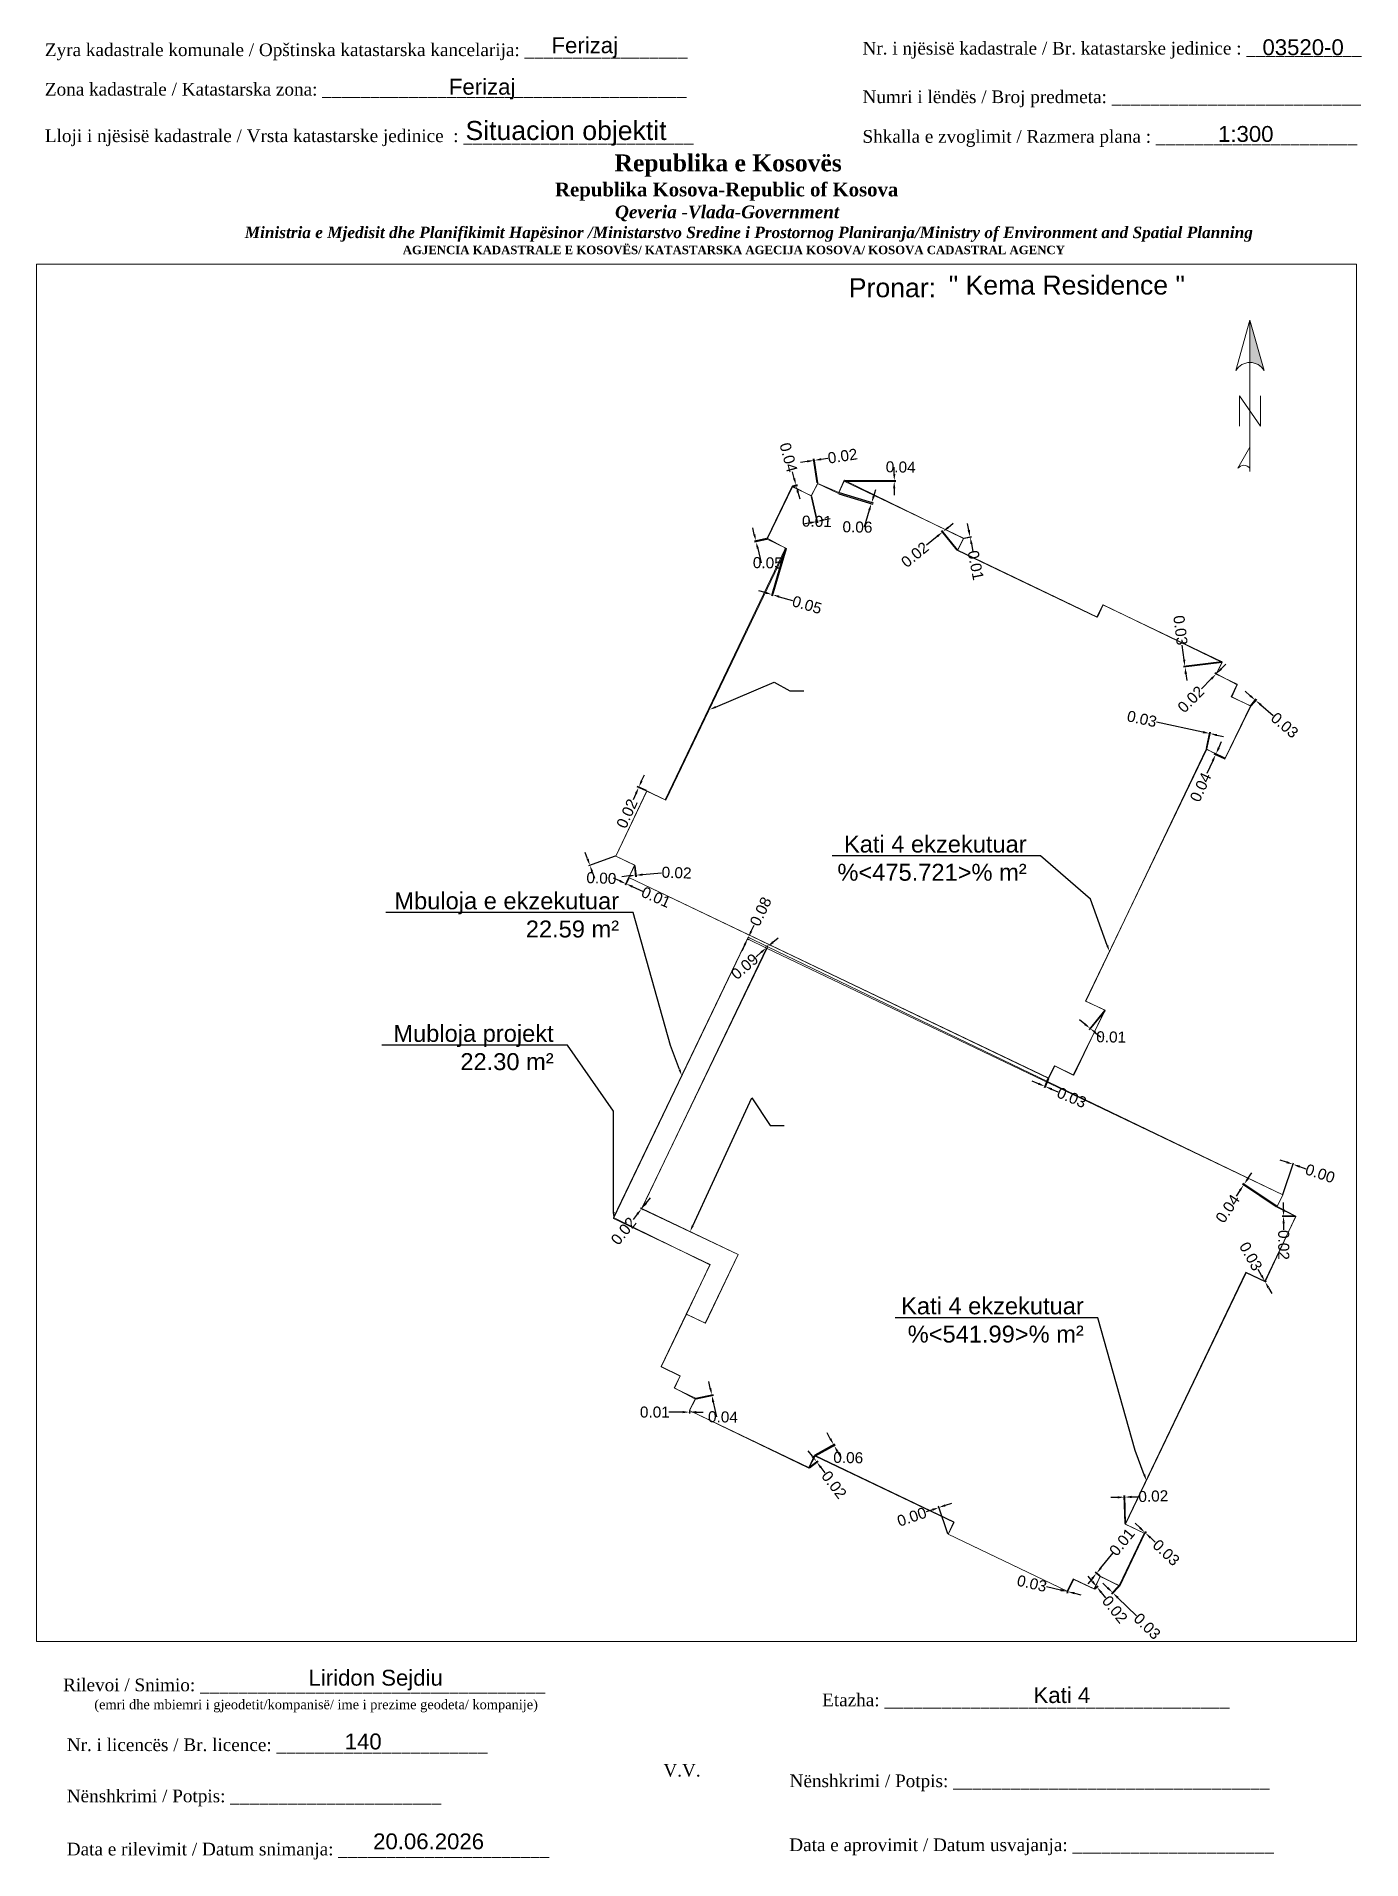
# Paper-space layout 'Layout1' of a CAD drawing. Header units: metres, sheet in millimetres. Extents: x 0 to 209, y 3 to 291.
# The model-space entities are those that its viewports show. They can reach past a viewport. Long polylines and large blocks are cut down to what shows.
import ezdxf
from ezdxf import colors
from ezdxf.entities.mleader import LeaderData, LeaderLine
from ezdxf.math import Vec2, Vec3

# ---------------------------------------------------------------- set-up
doc = ezdxf.new("R2010")
doc.units = ezdxf.units.M
doc.layers.get('0').update_dxf_attribs({"lineweight": 0})
for name, color, linetype, lineweight in [('dim', 7, 'Continuous', 0), ('kati 4 ekzekutim', 1, 'Continuous', 0), ('kati 4 ekzekutim pikat', 1, 'Continuous', 0), ('kati 4 projekt', 250, 'Continuous', 0), ('Korniza e jashtme', 7, 'Continuous', 0), ('korniza txt', 7, 'Continuous', 0)]:
    doc.layers.add(name, color=color, linetype=linetype, lineweight=lineweight)
doc.styles.get("Standard").update_dxf_attribs({"font": 'arial.ttf'})
doc.dimstyles.get("Standard").update_dxf_attribs({"dimtxt": 0.18, "dimasz": 0.18, "dimexe": 0.18, "dimexo": 0.0625, "dimgap": 0.09, "dimtad": 0, "dimtih": 1, "dimtoh": 1, "dimdec": 4, "dimzin": 0, "dimdsep": 46, "dimtxsty": 'Standard', "dimcen": 0.09, "dimadec": 0, "dimazin": 0, "dimtfac": 1, "dimtdec": 4, "dimtofl": 0, "dimtmove": 0, "dimatfit": 3, "dimfxl": 1, "dimtolj": 1, "dimtzin": 0, "dimarcsym": 0})

psp = doc.layouts.get("Layout1")

# ---------------------------------------------------------------- texts
for s, insert, char_height, width, attachment_point in [('Ferizaj', (86.39174761792978, 288.8354735870184), 2.5, 9.973472348059943, 5), ('03520-0', (193.1740408653868, 290.1487421128255), 2.5, 12.81718963165076, 1), ('{\\fTimes New Roman|b0|i0|c0|p18;Zyra kadastrale komunale / Opštinska katastarska kancelarija: _________________}', (1.329967921648631, 289.5028179850435), 2, 100.6873395261896, 1), ('{\\fTimes New Roman|b0|i0|c0|p18;Nr. i njësisë kadastrale / Br. katastarske jedinice : ____________}', (130.1573260375442, 289.7466491221834), 2, 79.94836673526106, 1), ('{\\fTimes New Roman|b0|i0|c0|p18;Zona kadastrale / Katastarska zona: ______________________________________}', (1.329967921648631, 283.2777574743742), 2, 100.6873395261896, 1), ('Ferizaj', (64.9841860740385, 283.9211616427751), 2.5, 10.47919508867668, 1), ('{\\fTimes New Roman|b0|i0|c0|p18;Numri i lëndës / Broj predmeta: __________________________}', (130.1573260375442, 282.0911488100967), 2, 79.94836673526106, 1), ('{\\fTimes New Roman|b0|i0|c0|p18;Lloji i njësisë kadastrale / Vrsta katastarske jedinice  : ________________________}', (1.329967921648631, 275.9513750275999), 2, 100.6873395261896, 1), ('Situacion objektit', (83.43925144176364, 275.323907237528), 3, 39.10590705560109, 5), ('{\\fTimes New Roman|b0|i0|c0|p18;Shkalla e zvoglimit / Razmera plana : _____________________}', (130.1573260375442, 275.8443402240098), 2, 79.94836673526106, 1), ('1:300', (186.1781610024692, 276.4828637617464), 2.5, 8.739768076398349, 1), ('\\pi77.297;{\\fBook Antiqua|b1|i0|c0|p18;\\H1.333x;Republika e Kosovës\\fTimes New Roman|b1|i0|c0|p18;\\P\\pi67.927;\\fBook Antiqua|b1|i0|c0|p18;\\H0.8125x;Republika Kosova-Republic of Kosova\\fTimes New Roman|b1|i0|c0|p18;\\P\\pi77.378;\\fBook Antiqua|b1|i1|c0|p18;\\H0.9233x;Qeveria -Vlada-Government \\P\\pi13.032,l6,t23.033;\\fTimes New Roman|b1|i1|c0|p18;\\H0.9x;Ministria e Mjedisit dhe Planifikimit Hapësinor /Ministarstvo Sredine i Prostornog Planiranja/Ministry of Environment and Spatial Planning\\P\\pi43.931,l0,tz;\\fBook Antiqua|b1|i0|c0|p18;\\H0.7406x;AGJENCIA KADASTRALE E KOSOVËS/ KATASTARSKA AGECIJA KOSOVA/ KOSOVA CADASTRAL AGENCY}', (13.78424977396799, 272.0079040443859), 2, 191.82371987901, 1), ('Pronar:  ', (128, 252.5), 3, 16.07230559345156, 1)]:
    psp.add_mtext(s, dxfattribs=dict(insert=insert, char_height=char_height, width=width, attachment_point=attachment_point))
at = {"color": 1, "insert": (143.7438411209962, 252.9230672172032), "char_height": 3, "width": 97.92769440654844, "attachment_point": 1}
psp.add_mtext('" Kema Residence "', dxfattribs=at)
at = {"layer": 'korniza txt'}
for s, p in [('Liridon Sejdiu', (42.86469249356051, 30.70390057282651)), ('Kati 4', (157.0969235058151, 27.96328396813038))]:
    psp.add_text(s, height=2.5, dxfattribs=at).set_placement(p)
for s, insert, char_height, width, attachment_point in [('{\\fTimes New Roman|b0|i0|c0|p18;Rilevoi / Snimio: ____________________________________\\P     \\H0.75x;(emri dhe mbiemri i gjeodetit/kompanisë/ ime i prezime geodeta/ kompanije)}', (42.17377507135325, 29.15860626736797), 2, 74.7958215483859, 5), ('{\\fTimes New Roman|b0|i0|c0|p18;Etazha: ____________________________________\\P     }', (155.8898361273833, 26.59219252672521), 2, 74.7958215483859, 5), ('140', (48.5652213178815, 23.15408723169902), 2.5, 5.827080491132335, 1), ('{\\fTimes New Roman|b0|i0|c0|p18;Nr. i licencës / Br. licence: ______________________\\P                                }', (4.775864297160297, 22.39397441271581), 2, 83.34402442406417, 1), ('{\\fTimes New Roman|b0|i0|c0|p18;V.V.                                 }', (101.7135340662081, 17.34989726081042), 2, 5.70755248322007, 5), ('{\\fTimes New Roman|b0|i0|c0|p18;Nënshkrimi / Potpis: ______________________\\P                                 }', (4.775864297160297, 14.32299382462634), 2, 83.34402442406417, 1), ('{\\fTimes New Roman|b0|i0|c0|p18; Nënshkrimi / Potpis: _________________________________}', (117.9123355070715, 16.70639867596731), 2, 83.34402442406417, 1), ('{\\fTimes New Roman|b0|i0|c0|p18;Data e rilevimit / Datum snimanja: ______________________\\P                                 }', (4.775864297160297, 5.951444335737278), 2, 83.34402442406417, 1), ('20.06.2026', (53.04654374571487, 7.417871793002554), 2.5, 17.47953615279672, 1), ('{\\fTimes New Roman|b0|i0|c0|p18; Data e aprovimit / Datum usvajanja: _____________________}', (117.8622164535068, 6.626660492972078), 2, 83.34402442406417, 1)]:
    psp.add_mtext(s, dxfattribs=dict(at, insert=insert, char_height=char_height, width=width, attachment_point=attachment_point))

msp = doc.modelspace()

# ---------------------------------------------------------------- blocks, each defined once
blk = doc.blocks.new('*U34')
at = {"linetype": 'ByBlock', "lineweight": -2}
blk.add_hatch(color=0, dxfattribs=at).paths.add_polyline_path([(6.371596984390197e-13, 562.3726246389265), (3.406860799950416e-13, 300.7101121033027, -0.2691426359079254), (87.48018605494724, 249.9433887284017)])
at = {"color": 0, "linetype": 'ByBlock', "lineweight": -2}
for points in [[(87.48018605494718, 249.9433887284018, 0.580322535471221), (-87.48018605494667, 249.9433887284019), (6.371738216106301e-13, 562.3726246389267), (87.48018605494724, 249.9433887284017), (6.371738216106301e-13, 562.3726246389267), (3.398104433552013e-13, 299.9320664740858)], [(-3.932245327355855e-13, -356.1693289380162, 0.4999999999999977), (-74.98301661852638, -356.1693289380161), (-2.549374979130716e-13, -224.9490498555958)]]:
    blk.add_lwpolyline(points, format="xyb", dxfattribs=at)
for points in [[(-4.248604371427173e-13, -374.9150830926477), (6.371738216106301e-13, 562.3726246389267)], [(-65.61013954120824, -93.72877077315437), (-65.61013954120803, 93.72877077315451), (65.61013954120799, -93.72877077315451), (65.6101395412082, 93.72877077315437)]]:
    blk.add_lwpolyline(points, dxfattribs=at)
blk = doc.blocks.new('*D36')
at = {"layer": 'Defpoints', "color": 0, "transparency": 16777216}
for p in [(7511858.878877234, 4693297.233296662), (7511858.648187622, 4693296.963661868), (7511858.67, 4693296.945, 643.92)]:
    blk.add_point(p, dxfattribs=at)
at = {"layer": 'dim', "color": 0, "lineweight": -2, "transparency": 16777216}
for p, q in [((7511858.635725435, 4693297.441328396), (7511858.392573636, 4693297.649360131)), ((7511858.664440102, 4693296.982658102), (7511858.925684375, 4693297.288005817)), ((7511858.686252479, 4693296.963996234), (7511858.947496752, 4693297.269343949)), ((7511859.14384141, 4693297.006603058), (7511859.726696616, 4693296.507933585))]:
    blk.add_line(p, q, dxfattribs=at)
at = {"layer": 'dim', "color": 0, "transparency": 16777216}
for points in [[(7511858.670397391, 4693297.481853696), (7511858.601053479, 4693297.400803097), (7511858.878877234, 4693297.233296662)], [(7511859.178513365, 4693297.047128359), (7511859.109169453, 4693296.96607776), (7511858.900689611, 4693297.214634794)]]:
    blk.add_solid(points, dxfattribs=at)
at = {"layer": 'dim', "color": 0, "transparency": 16777216, "insert": (7511860.267224226, 4693296.045478044), "char_height": 0.52, "attachment_point": 5, "rotation": 319.4509206074109}
blk.add_mtext('\\A1;0.03', dxfattribs=at)
blk = doc.blocks.new('*D37')
at = {"layer": 'Defpoints', "color": 0, "transparency": 16777216}
for p in [(7511857.018143822, 4693294.686958008), (7511857.444, 4693294.444, 643.923), (7511857.461825814, 4693294.482725421)]:
    blk.add_point(p, dxfattribs=at)
at = {"layer": 'dim', "color": 0, "lineweight": -2, "transparency": 16777216}
for p, q in [((7511857.421290438, 4693294.454453507), (7511856.934914468, 4693294.678338685)), ((7511857.439116253, 4693294.493178927), (7511856.952740282, 4693294.717064106)), ((7511857.151948703, 4693294.977640401), (7511857.285753585, 4693295.268322793)), ((7511856.866513124, 4693294.357550194), (7511856.591554815, 4693293.760221174))]:
    blk.add_line(p, q, dxfattribs=at)
at = {"layer": 'dim', "color": 0, "transparency": 16777216}
for points in [[(7511856.818066059, 4693294.379851008), (7511856.914960189, 4693294.335249379), (7511857.000318007, 4693294.648232587)], [(7511857.103501638, 4693294.999941215), (7511857.200395769, 4693294.955339586), (7511857.018143822, 4693294.686958008)]]:
    blk.add_solid(points, dxfattribs=at)
at = {"layer": 'dim', "color": 0, "transparency": 16777216, "insert": (7511856.294550873, 4693293.114999456), "char_height": 0.52, "attachment_point": 5, "rotation": 65.28277026552773}
blk.add_mtext('\\A1;0.04', dxfattribs=at)
blk = doc.blocks.new('*D38')
at = {"layer": 'Defpoints', "color": 0, "transparency": 16777216}
for p in [(7511856.747844681, 4693295.646835453), (7511856.559667039, 4693294.914129745), (7511856.588, 4693294.908, 643.913)]:
    blk.add_point(p, dxfattribs=at)
at = {"layer": 'dim', "color": 0, "lineweight": -2, "transparency": 16777216}
for p, q in [((7511856.406747624, 4693295.720630707), (7511854.21576423, 4693296.194642937)), ((7511856.564953406, 4693294.93856444), (7511856.734736458, 4693295.723337118)), ((7511856.593286368, 4693294.932434695), (7511856.76306942, 4693295.717207373)), ((7511857.060608774, 4693295.579169944), (7511857.37337287, 4693295.511504435))]:
    blk.add_line(p, q, dxfattribs=at)
at = {"layer": 'dim', "color": 0, "transparency": 16777216}
for points in [[(7511856.418025209, 4693295.772758055), (7511856.395470039, 4693295.668503357), (7511856.719511719, 4693295.652965197)], [(7511857.07188636, 4693295.631297293), (7511857.04933119, 4693295.527042594), (7511856.747844681, 4693295.646835453)]]:
    blk.add_solid(points, dxfattribs=at)
at = {"layer": 'dim', "color": 0, "transparency": 16777216, "insert": (7511853.520488154, 4693296.345063685), "char_height": 0.52, "attachment_point": 5, "rotation": 347.79238412341584}
blk.add_mtext('\\A1;0.03', dxfattribs=at)
blk = doc.blocks.new('*D39')
at = {"layer": 'Defpoints', "color": 0, "transparency": 16777216}
for p in [(7511857.314479899, 4693299.04241717), (7511857.318, 4693299.014000001, 643.912), (7511855.553445234, 4693298.824273673)]:
    blk.add_point(p, dxfattribs=at)
at = {"layer": 'dim', "color": 0, "lineweight": -2, "transparency": 16777216}
for p, q in [((7511855.514106747, 4693299.141846472), (7511855.42894057, 4693299.829378268)), ((7511857.289669524, 4693299.03934385), (7511855.481991354, 4693298.815422513)), ((7511857.293189625, 4693299.010926682), (7511855.485511456, 4693298.787005344)), ((7511855.596303823, 4693298.478283705), (7511855.635642312, 4693298.160710905))]:
    blk.add_line(p, q, dxfattribs=at)
at = {"layer": 'dim', "color": 0, "transparency": 16777216}
for points in [[(7511855.567035547, 4693299.148402887), (7511855.461177946, 4693299.135290058), (7511855.553445234, 4693298.824273673)], [(7511855.649232624, 4693298.484840119), (7511855.543375023, 4693298.47172729), (7511855.556965335, 4693298.795856505)]]:
    blk.add_solid(points, dxfattribs=at)
at = {"layer": 'dim', "color": 0, "transparency": 16777216, "insert": (7511855.341490923, 4693300.535344118), "char_height": 0.52, "attachment_point": 5, "rotation": 277.06139176474727}
blk.add_mtext('\\A1;0.03', dxfattribs=at)
blk = doc.blocks.new('*D40')
at = {"layer": 'Defpoints', "color": 0, "transparency": 16777216}
for p in [(7511857.034067083, 4693298.456013961), (7511857.04213709, 4693298.479836779), (7511857.049999999, 4693298.471999999, 643.927)]:
    blk.add_point(p, dxfattribs=at)
at = {"layer": 'dim', "color": 0, "lineweight": -2, "transparency": 16777216}
for p, q in [((7511857.268034354, 4693298.706487229), (7511857.493931617, 4693298.933137681)), ((7511856.800306912, 4693298.23720029), (7511856.33638784, 4693297.771734418)), ((7511857.016360017, 4693298.473662184), (7511856.975207823, 4693298.514677624)), ((7511857.032292933, 4693298.489648223), (7511856.991140739, 4693298.530663664))]:
    blk.add_line(p, q, dxfattribs=at)
at = {"layer": 'dim', "color": 0, "transparency": 16777216}
for points in [[(7511856.762531837, 4693298.274849833), (7511856.838081987, 4693298.199550746), (7511857.026204174, 4693298.46385074)], [(7511857.230259279, 4693298.744136773), (7511857.305809429, 4693298.668837686), (7511857.04213709, 4693298.479836779)]]:
    blk.add_solid(points, dxfattribs=at)
at = {"layer": 'dim', "color": 0, "transparency": 16777216, "insert": (7511855.836095128, 4693297.269773629), "char_height": 0.52, "attachment_point": 5, "rotation": 45.09535881652744}
blk.add_mtext('\\A1;0.02', dxfattribs=at)
blk = doc.blocks.new('*D44')
at = {"layer": 'Defpoints', "color": 0, "transparency": 16777216}
for p in [(7511844.106470695, 4693305.18958081), (7511844.809818096, 4693304.301541248), (7511844.825000001, 4693304.314000001, 643.998)]:
    blk.add_point(p, dxfattribs=at)
at = {"layer": 'dim', "color": 0, "lineweight": -2, "transparency": 16777216}
for p, q in [((7511843.843919723, 4693304.974123179), (7511843.335904593, 4693304.557229895)), ((7511844.793958808, 4693304.320866956), (7511844.045614041, 4693305.232780098)), ((7511844.809140713, 4693304.333325709), (7511844.060795947, 4693305.24523885)), ((7511844.353839762, 4693305.392579691), (7511844.601208827, 4693305.59557857))]:
    blk.add_line(p, q, dxfattribs=at)
at = {"layer": 'dim', "color": 0, "transparency": 16777216}
for points in [[(7511843.810086577, 4693305.015351357), (7511843.87775287, 4693304.932895001), (7511844.091288789, 4693305.177122058)], [(7511844.320006615, 4693305.433807869), (7511844.387672909, 4693305.351351513), (7511844.106470695, 4693305.18958081)]]:
    blk.add_solid(points, dxfattribs=at)
at = {"layer": 'dim', "color": 0, "transparency": 16777216, "insert": (7511842.788058464, 4693304.107650033), "char_height": 0.52, "attachment_point": 5, "rotation": 39.37338527781216}
blk.add_mtext('\\A1;0.02', dxfattribs=at)
blk = doc.blocks.new('*D45')
at = {"layer": 'Defpoints', "color": 0, "transparency": 16777216}
for p in [(7511845.396400727, 4693304.948497713), (7511845.090231013, 4693304.88794435), (7511845.092000001, 4693304.879000001, 643.997)]:
    blk.add_point(p, dxfattribs=at)
at = {"layer": 'dim', "color": 0, "lineweight": -2, "transparency": 16777216}
for p, q in [((7511845.114755958, 4693304.892794823), (7511845.467032568, 4693304.962467074)), ((7511845.116524946, 4693304.883850474), (7511845.468801555, 4693304.953522725)), ((7511845.334314675, 4693305.262417005), (7511845.272228623, 4693305.576336298)), ((7511845.460255767, 4693304.625634071), (7511845.533688076, 4693304.254345879))]:
    blk.add_line(p, q, dxfattribs=at)
at = {"layer": 'dim', "color": 0, "transparency": 16777216}
for points in [[(7511845.386634558, 4693305.27276468), (7511845.281994793, 4693305.25206933), (7511845.396400727, 4693304.948497713)], [(7511845.51257565, 4693304.635981747), (7511845.407935885, 4693304.615286396), (7511845.398169715, 4693304.939553363)]]:
    blk.add_solid(points, dxfattribs=at)
at = {"layer": 'dim', "color": 0, "transparency": 16777216, "insert": (7511845.661967664, 4693303.605739049), "char_height": 0.52, "attachment_point": 5, "rotation": 281.18741697611694}
blk.add_mtext('\\A1;0.01', dxfattribs=at)
blk = doc.blocks.new('*D46')
at = {"layer": 'Defpoints', "color": 0, "transparency": 16777216}
for p in [(7511839.451737458, 4693307.584222159), (7511839.452, 4693307.625, 643.999), (7511841.811532525, 4693307.56902899)]:
    blk.add_point(p, dxfattribs=at)
at = {"layer": 'dim', "color": 0, "lineweight": -2, "transparency": 16777216}
for p, q in [((7511839.47673694, 4693307.584061204), (7511841.883531033, 4693307.568565439)), ((7511839.476999482, 4693307.624839045), (7511841.883793575, 4693307.60934328)), ((7511841.813855294, 4693307.929800199), (7511841.81591552, 4693308.249793567)), ((7511841.809472298, 4693307.249035623), (7511841.807412071, 4693306.929042256))]:
    blk.add_line(p, q, dxfattribs=at)
at = {"layer": 'dim', "color": 0, "transparency": 16777216}
for points in [[(7511841.75614007, 4693307.249378994), (7511841.862804527, 4693307.248692252), (7511841.811532525, 4693307.56902899)], [(7511841.760523066, 4693307.930143571), (7511841.867187523, 4693307.929456828), (7511841.811795067, 4693307.609806831)]]:
    blk.add_solid(points, dxfattribs=at)
at = {"layer": 'dim', "color": 0, "transparency": 16777216, "insert": (7511842.117431766, 4693308.24979357), "char_height": 0.52, "attachment_point": 5, "rotation": 359}
blk.add_mtext('\\A1;0.04', dxfattribs=at)
blk = doc.blocks.new('*D47')
at = {"layer": 'Defpoints', "color": 0, "transparency": 16777216}
for p in [(7511838.013745711, 4693308.565036932), (7511838.202999999, 4693307.476, 643.927), (7511838.17895014, 4693307.472363831)]:
    blk.add_point(p, dxfattribs=at)
at = {"layer": 'dim', "color": 0, "lineweight": -2, "transparency": 16777216}
for p, q in [((7511837.697341664, 4693308.517198882), (7511837.380937618, 4693308.469360832)), ((7511838.175212792, 4693307.497082897), (7511838.00298215, 4693308.636227842)), ((7511838.199262651, 4693307.500719066), (7511838.027032008, 4693308.63986401)), ((7511838.354199617, 4693308.616511149), (7511838.670603664, 4693308.664349198))]:
    blk.add_line(p, q, dxfattribs=at)
at = {"layer": 'dim', "color": 0, "transparency": 16777216}
for points in [[(7511837.689368656, 4693308.569932889), (7511837.705314672, 4693308.464464874), (7511838.013745711, 4693308.565036932)], [(7511838.346226608, 4693308.669245157), (7511838.362172625, 4693308.563777141), (7511838.03779557, 4693308.568673099)]]:
    blk.add_solid(points, dxfattribs=at)
at = {"layer": 'dim', "color": 0, "transparency": 16777216, "insert": (7511839.371340966, 4693308.770295713), "char_height": 0.52, "attachment_point": 5, "rotation": 8.597598758865075}
blk.add_mtext('\\A1;0.02', dxfattribs=at)
blk = doc.blocks.new('*D48')
at = {"layer": 'Defpoints', "color": 0, "transparency": 16777216}
for p in [(7511836.667999999, 4693304.417999999, 643.977), (7511836.712175516, 4693304.405024175), (7511836.023785182, 4693302.224804341)]:
    blk.add_point(p, dxfattribs=at)
at = {"layer": 'dim', "color": 0, "lineweight": -2, "transparency": 16777216}
for p, q in [((7511836.660954324, 4693304.394013368), (7511836.003493639, 4693302.155722843)), ((7511836.705129841, 4693304.381037543), (7511836.047669157, 4693302.142747018)), ((7511835.716756305, 4693302.314988977), (7511835.409727428, 4693302.405173613)), ((7511836.374989578, 4693302.12164388), (7511837.006632511, 4693301.936109254))]:
    blk.add_line(p, q, dxfattribs=at)
at = {"layer": 'dim', "color": 0, "transparency": 16777216}
for points in [[(7511835.731787077, 4693302.366160457), (7511835.701725531, 4693302.263817497), (7511836.023785182, 4693302.224804341)], [(7511836.39002035, 4693302.17281536), (7511836.359958805, 4693302.0704724), (7511836.0679607, 4693302.211828517)]]:
    blk.add_solid(points, dxfattribs=at)
at = {"layer": 'dim', "color": 0, "transparency": 16777216, "insert": (7511837.691030978, 4693301.735078566), "char_height": 0.52, "attachment_point": 5, "rotation": 343.63072469519085}
blk.add_mtext('\\A1;0.05', dxfattribs=at)
blk = doc.blocks.new('*D49')
at = {"layer": 'Defpoints', "color": 0, "transparency": 16777216}
for p in [(7511835.271973041, 4693304.758483963), (7511835.798000001, 4693304.886000001, 644.013), (7511835.81001681, 4693304.836428469)]:
    blk.add_point(p, dxfattribs=at)
at = {"layer": 'dim', "color": 0, "lineweight": -2, "transparency": 16777216}
for p, q in [((7511835.196584187, 4693305.069476762), (7511835.121195334, 4693305.380469561)), ((7511835.773703689, 4693304.880110247), (7511835.201999661, 4693304.741521471)), ((7511835.785720497, 4693304.830538714), (7511835.214016469, 4693304.691949939)), ((7511835.359378703, 4693304.397919632), (7511835.523293827, 4693303.721739789))]:
    blk.add_line(p, q, dxfattribs=at)
at = {"layer": 'dim', "color": 0, "transparency": 16777216}
for points in [[(7511835.24841632, 4693305.082041571), (7511835.144752054, 4693305.056911953), (7511835.271973041, 4693304.758483963)], [(7511835.411210836, 4693304.410484442), (7511835.30754657, 4693304.385354824), (7511835.28398985, 4693304.708912431)]]:
    blk.add_solid(points, dxfattribs=at)
at = {"layer": 'dim', "color": 0, "transparency": 16777216, "insert": (7511835.834889712, 4693303.72173979), "char_height": 0.52, "attachment_point": 5, "rotation": 359}
blk.add_mtext('\\A1;0.05', dxfattribs=at)
blk = doc.blocks.new('*D50')
at = {"layer": 'Defpoints', "color": 0, "transparency": 16777216}
for p in [(7511836.986999998, 4693307.352, 643.942), (7511836.996378615, 4693307.317364916), (7511837.176577184, 4693307.366159759)]:
    blk.add_point(p, dxfattribs=at)
at = {"layer": 'dim', "color": 0, "lineweight": -2, "transparency": 16777216}
for p, q in [((7511837.083559886, 4693307.709671146), (7511836.999921204, 4693308.018547449)), ((7511837.01113096, 4693307.358534272), (7511837.236695736, 4693307.419613546)), ((7511837.020509577, 4693307.323899187), (7511837.246074353, 4693307.384978462)), ((7511837.260215866, 4693307.057283456), (7511837.343854548, 4693306.748407152))]:
    blk.add_line(p, q, dxfattribs=at)
at = {"layer": 'dim', "color": 0, "transparency": 16777216}
for points in [[(7511837.135039268, 4693307.723610926), (7511837.032080501, 4693307.695731366), (7511837.167198567, 4693307.400794843)], [(7511837.31169525, 4693307.071223235), (7511837.208736483, 4693307.043343674), (7511837.176577184, 4693307.366159759)]]:
    blk.add_solid(points, dxfattribs=at)
at = {"layer": 'dim', "color": 0, "transparency": 16777216, "insert": (7511836.814270144, 4693308.704153817), "char_height": 0.52, "attachment_point": 5, "rotation": 285.1514208896967}
blk.add_mtext('\\A1;0.04', dxfattribs=at)
blk = doc.blocks.new('*D51')
at = {"layer": 'Defpoints', "color": 0, "transparency": 16777216}
for p in [(7511839.171324666, 4693306.997818998), (7511839.188999999, 4693307.054999999, 643.999), (7511840.745645069, 4693306.573822341)]:
    blk.add_point(p, dxfattribs=at)
at = {"layer": 'dim', "color": 0, "lineweight": -2, "transparency": 16777216}
for p, q in [((7511839.19520959, 4693306.990435882), (7511840.796758316, 4693306.495377965)), ((7511839.212884923, 4693307.047616882), (7511840.814433649, 4693306.552558966)), ((7511840.840148958, 4693306.879549368), (7511840.934652848, 4693307.185276394)), ((7511840.633465845, 4693306.210914314), (7511840.38732833, 4693305.414641375))]:
    blk.add_line(p, q, dxfattribs=at)
at = {"layer": 'dim', "color": 0, "transparency": 16777216}
for points in [[(7511840.789194454, 4693306.895300017), (7511840.891103463, 4693306.86379872), (7511840.745645069, 4693306.573822341)], [(7511840.58251134, 4693306.226664962), (7511840.68442035, 4693306.195163665), (7511840.727969735, 4693306.51664134)]]:
    blk.add_solid(points, dxfattribs=at)
at = {"layer": 'dim', "color": 0, "transparency": 16777216, "insert": (7511840.073400589, 4693305.414641376), "char_height": 0.52, "attachment_point": 5, "rotation": 359}
blk.add_mtext('\\A1;0.06', dxfattribs=at)
blk = doc.blocks.new('*D52')
at = {"layer": 'Defpoints', "color": 0, "transparency": 16777216}
for p in [(7511837.885000001, 4693306.883, 643.942), (7511837.898537349, 4693306.885960671), (7511838.161746413, 4693305.682465473)]:
    blk.add_point(p, dxfattribs=at)
at = {"layer": 'dim', "color": 0, "lineweight": -2, "transparency": 16777216}
for p, q in [((7511837.890341347, 4693306.858577265), (7511838.163592145, 4693305.609167324)), ((7511837.903878696, 4693306.861537935), (7511838.177129493, 4693305.612127995)), ((7511838.474357429, 4693305.750834714), (7511838.786968444, 4693305.819203954)), ((7511837.83559805, 4693305.611135562), (7511837.522987034, 4693305.542766321))]:
    blk.add_line(p, q, dxfattribs=at)
at = {"layer": 'dim', "color": 0, "transparency": 16777216}
for points in [[(7511838.462962556, 4693305.802936549), (7511838.485752302, 4693305.698732878), (7511838.161746413, 4693305.682465473)], [(7511837.824203176, 4693305.663237398), (7511837.846992923, 4693305.559033726), (7511838.148209065, 4693305.679504802)]]:
    blk.add_solid(points, dxfattribs=at)
at = {"layer": 'dim', "color": 0, "transparency": 16777216, "insert": (7511838.154977739, 4693305.680985138), "char_height": 0.52, "attachment_point": 5, "rotation": 359}
blk.add_mtext('\\A1;0.01', dxfattribs=at)
blk = doc.blocks.new('*D54')
at = {"layer": 'Defpoints', "color": 0, "transparency": 16777216}
for p in [(7511829.738807071, 4693293.119123584), (7511830.115480156, 4693292.927933563), (7511830.123999998, 4693292.946999999, 643.937)]:
    blk.add_point(p, dxfattribs=at)
at = {"layer": 'dim', "color": 0, "lineweight": -2, "transparency": 16777216}
for p, q in [((7511829.869358074, 4693293.411281822), (7511829.999909077, 4693293.703440059)), ((7511830.092655293, 4693292.938132861), (7511829.664551624, 4693293.129431125)), ((7511830.101175135, 4693292.957199296), (7511829.673071466, 4693293.14849756)), ((7511829.599736225, 4693292.807898911), (7511829.469185222, 4693292.515740676))]:
    blk.add_line(p, q, dxfattribs=at)
at = {"layer": 'dim', "color": 0, "transparency": 16777216}
for points in [[(7511829.551043184, 4693292.829657412), (7511829.648429263, 4693292.78614041), (7511829.730287228, 4693293.100057149)], [(7511829.820665034, 4693293.433040323), (7511829.918051113, 4693293.389523321), (7511829.738807071, 4693293.119123584)]]:
    blk.add_solid(points, dxfattribs=at)
at = {"layer": 'dim', "color": 0, "transparency": 16777216, "insert": (7511829.180055046, 4693291.868700358), "char_height": 0.52, "attachment_point": 5, "rotation": 65.92250468236311}
blk.add_mtext('\\A1;0.02', dxfattribs=at)
blk = doc.blocks.new('*D55')
at = {"layer": 'Defpoints', "color": 0, "transparency": 16777216}
for p in [(7511829.529000001, 4693289.427, 643.937), (7511829.550864575, 4693289.429190307), (7511829.576834393, 4693288.94949672)]:
    blk.add_point(p, dxfattribs=at)
at = {"layer": 'dim', "color": 0, "lineweight": -2, "transparency": 16777216}
for p, q in [((7511829.53149193, 4693289.402124505), (7511829.584011149, 4693288.877855292)), ((7511829.553356504, 4693289.404314811), (7511829.605875723, 4693288.880045598)), ((7511829.258428046, 4693288.91760003), (7511828.9400217, 4693288.88570334)), ((7511829.917105313, 4693288.983583717), (7511830.808094681, 4693289.072839512))]:
    blk.add_line(p, q, dxfattribs=at)
at = {"layer": 'dim', "color": 0, "transparency": 16777216}
for points in [[(7511829.253111931, 4693288.970667754), (7511829.263744161, 4693288.864532306), (7511829.576834393, 4693288.94949672)], [(7511829.911789198, 4693289.036651441), (7511829.922421428, 4693288.930515992), (7511829.598698967, 4693288.951687027)]]:
    blk.add_solid(points, dxfattribs=at)
at = {"layer": 'dim', "color": 0, "transparency": 16777216, "insert": (7511831.523279049, 4693289.072839512), "char_height": 0.52, "attachment_point": 5, "rotation": 358}
blk.add_mtext('\\A1;0.02', dxfattribs=at)
blk = doc.blocks.new('*D56')
at = {"layer": 'Defpoints', "color": 0, "transparency": 16777216}
for p in [(7511829.138760136, 4693288.547384235), (7511829.261, 4693288.847000001, 643.878), (7511829.270451475, 4693288.842786499)]:
    blk.add_point(p, dxfattribs=at)
at = {"layer": 'dim', "color": 0, "lineweight": -2, "transparency": 16777216}
for p, q in [((7511828.837036565, 4693288.681893635), (7511828.544764468, 4693288.812189533)), ((7511829.250820632, 4693288.824166242), (7511829.099992083, 4693288.485836513)), ((7511829.260272108, 4693288.819952742), (7511829.109443559, 4693288.481623014)), ((7511829.431032235, 4693288.417088336), (7511829.949467698, 4693288.185968036))]:
    blk.add_line(p, q, dxfattribs=at)
at = {"layer": 'dim', "color": 0, "transparency": 16777216}
for points in [[(7511828.858752548, 4693288.730605652), (7511828.815320581, 4693288.633181619), (7511829.129308661, 4693288.551597735)], [(7511829.452748218, 4693288.465800353), (7511829.409316251, 4693288.36837632), (7511829.138760136, 4693288.547384235)]]:
    blk.add_solid(points, dxfattribs=at)
at = {"layer": 'dim', "color": 0, "transparency": 16777216, "insert": (7511830.553348005, 4693287.916756133), "char_height": 0.52, "attachment_point": 5, "rotation": 335.97252394301796}
blk.add_mtext('\\A1;0.01', dxfattribs=at)
blk = doc.blocks.new('*D57')
at = {"layer": 'Defpoints', "color": 0, "transparency": 16777216}
for p in [(7511827.42710333, 4693289.41674199), (7511828.648705931, 4693289.860594509), (7511828.649999999, 4693289.857, 643.937)]:
    blk.add_point(p, dxfattribs=at)
at = {"layer": 'dim', "color": 0, "lineweight": -2, "transparency": 16777216}
for p, q in [((7511827.317415718, 4693289.721419279), (7511827.209022173, 4693290.022502056)), ((7511828.625183838, 4693289.852126263), (7511827.358065637, 4693289.395947952)), ((7511828.626477906, 4693289.848531754), (7511827.359359705, 4693289.392353442)), ((7511827.535496875, 4693289.115659212), (7511827.64389042, 4693288.814576433))]:
    blk.add_line(p, q, dxfattribs=at)
at = {"layer": 'dim', "color": 0, "transparency": 16777216}
for points in [[(7511827.367596179, 4693289.739484869), (7511827.267235255, 4693289.703353688), (7511827.425809262, 4693289.4203365)], [(7511827.585677337, 4693289.133724802), (7511827.485316413, 4693289.097593621), (7511827.42710333, 4693289.41674199)]]:
    blk.add_solid(points, dxfattribs=at)
at = {"layer": 'dim', "color": 0, "transparency": 16777216, "insert": (7511827.96860934, 4693288.814576433), "char_height": 0.52, "attachment_point": 5, "rotation": 358}
blk.add_mtext('\\A1;0.00', dxfattribs=at)
blk = doc.blocks.new('*D59')
at = {"layer": 'Defpoints', "color": 0, "transparency": 16777216}
for p in [(7511851.767289163, 4693282.574230514), (7511851.775, 4693282.568, 643.926), (7511851.071117246, 4693281.712653529)]:
    blk.add_point(p, dxfattribs=at)
at = {"layer": 'dim', "color": 0, "lineweight": -2, "transparency": 16777216}
for p, q in [((7511851.751576873, 4693282.554785106), (7511851.025865849, 4693281.65665075)), ((7511851.75928771, 4693282.54855459), (7511851.033576687, 4693281.650420235)), ((7511850.82221601, 4693281.913770844), (7511850.573314773, 4693282.11488816)), ((7511851.327729319, 4693281.505305697), (7511851.576630555, 4693281.304188382))]:
    blk.add_line(p, q, dxfattribs=at)
at = {"layer": 'dim', "color": 0, "transparency": 16777216}
for points in [[(7511850.855735562, 4693281.955254384), (7511850.788696457, 4693281.872287305), (7511851.071117246, 4693281.712653529)], [(7511851.361248871, 4693281.546789237), (7511851.294209766, 4693281.463822158), (7511851.078828083, 4693281.706423013)]]:
    blk.add_solid(points, dxfattribs=at)
at = {"layer": 'dim', "color": 0, "transparency": 16777216, "insert": (7511852.067013763, 4693281.304188383), "char_height": 0.52, "attachment_point": 5, "rotation": 359}
blk.add_mtext('\\A1;0.01', dxfattribs=at)
blk = doc.blocks.new('*D64')
at = {"layer": 'Defpoints', "color": 0, "transparency": 16777216}
for p in [(7511833.183947004, 4693264.393947941), (7511832.409676925, 4693264.230404165), (7511832.417999999, 4693264.190999999, 644.02)]:
    blk.add_point(p, dxfattribs=at)
at = {"layer": 'dim', "color": 0, "lineweight": -2, "transparency": 16777216}
for p, q in [((7511832.434137229, 4693264.235570746), (7511833.254392677, 4693264.408827699)), ((7511833.117814747, 4693264.70703982), (7511833.051682489, 4693265.020131699)), ((7511832.442460302, 4693264.196166581), (7511833.262715749, 4693264.369423533)), ((7511833.258402335, 4693264.041451897), (7511833.406021627, 4693263.342573571))]:
    blk.add_line(p, q, dxfattribs=at)
at = {"layer": 'dim', "color": 0, "transparency": 16777216}
for points in [[(7511833.169996727, 4693264.718061863), (7511833.065632767, 4693264.696017777), (7511833.183947004, 4693264.393947941)], [(7511833.310584315, 4693264.05247394), (7511833.206220355, 4693264.030429854), (7511833.192270077, 4693264.354543775)]]:
    blk.add_solid(points, dxfattribs=at)
at = {"layer": 'dim', "color": 0, "transparency": 16777216, "insert": (7511833.715359335, 4693263.34257357), "char_height": 0.52, "attachment_point": 5, "rotation": 359}
blk.add_mtext('\\A1;0.04', dxfattribs=at)
blk = doc.blocks.new('*D65')
at = {"layer": 'Defpoints', "color": 0, "transparency": 16777216}
for p in [(7511832.12926314, 4693263.644001422), (7511832.138989376, 4693263.571208067), (7511832.139, 4693263.644000001, 644.02)]:
    blk.add_point(p, dxfattribs=at)
at = {"layer": 'dim', "color": 0, "lineweight": -2, "transparency": 16777216}
for p, q in [((7511831.809252519, 4693263.571256195), (7511831.157003176, 4693263.571351398)), ((7511832.129259491, 4693263.619001422), (7511832.129242007, 4693263.49920949)), ((7511832.138996352, 4693263.619000001), (7511832.138978867, 4693263.499208068)), ((7511832.458989372, 4693263.57116136), (7511832.778989369, 4693263.571114652))]:
    blk.add_line(p, q, dxfattribs=at)
at = {"layer": 'dim', "color": 0, "transparency": 16777216}
for points in [[(7511831.809260303, 4693263.624589529), (7511831.809244734, 4693263.517922862), (7511832.129252516, 4693263.571209488)], [(7511832.458997156, 4693263.624494693), (7511832.458981588, 4693263.517828027), (7511832.138989376, 4693263.571208067)]]:
    blk.add_solid(points, dxfattribs=at)
at = {"layer": 'dim', "color": 0, "transparency": 16777216, "insert": (7511830.495832652, 4693263.571447903), "char_height": 0.52, "attachment_point": 5, "rotation": 359.9916370719613}
blk.add_mtext('\\A1;0.01', dxfattribs=at)
blk = doc.blocks.new('*D66')
at = {"layer": 'Defpoints', "color": 0, "transparency": 16777216}
for p in [(7511838.946730184, 4693262.035229556), (7511838.048165895, 4693261.534117299), (7511838.075, 4693261.486, 644.011)]:
    blk.add_point(p, dxfattribs=at)
at = {"layer": 'dim', "color": 0, "lineweight": -2, "transparency": 16777216}
for p, q in [((7511838.070000097, 4693261.546293819), (7511839.009612685, 4693262.070297934)), ((7511838.096834202, 4693261.49817652), (7511839.03644679, 4693262.022180635)), ((7511838.790870728, 4693262.314707337), (7511838.635011272, 4693262.594185118)), ((7511839.129423746, 4693261.707634476), (7511839.290435488, 4693261.418917927))]:
    blk.add_line(p, q, dxfattribs=at)
at = {"layer": 'dim', "color": 0, "transparency": 16777216}
for points in [[(7511838.837450357, 4693262.340683913), (7511838.744291098, 4693262.288730762), (7511838.946730184, 4693262.035229556)], [(7511839.176003375, 4693261.733611052), (7511839.082844116, 4693261.681657901), (7511838.97356429, 4693261.987112257)]]:
    blk.add_solid(points, dxfattribs=at)
at = {"layer": 'dim', "color": 0, "transparency": 16777216, "insert": (7511839.639094987, 4693261.418917929), "char_height": 0.52, "attachment_point": 5, "rotation": 359}
blk.add_mtext('\\A1;0.06', dxfattribs=at)
blk = doc.blocks.new('*D67')
at = {"layer": 'Defpoints', "color": 0, "transparency": 16777216}
for p in [(7511837.767752131, 4693260.947714605), (7511838.136795736, 4693261.228676192), (7511837.782000001, 4693260.929, 644.017)]:
    blk.add_point(p, dxfattribs=at)
at = {"layer": 'dim', "color": 0, "lineweight": -2, "transparency": 16777216}
for p, q in [((7511837.942955551, 4693261.483285664), (7511837.749115366, 4693261.737895134)), ((7511837.787643495, 4693260.962858371), (7511838.194082867, 4693261.272290234)), ((7511837.801891365, 4693260.944143765), (7511838.208330737, 4693261.253575629)), ((7511838.344883791, 4693260.955352116), (7511838.538723976, 4693260.700742645))]:
    blk.add_line(p, q, dxfattribs=at)
at = {"layer": 'dim', "color": 0, "transparency": 16777216}
for points in [[(7511837.985390462, 4693261.515592361), (7511837.900520639, 4693261.450978966), (7511838.136795736, 4693261.228676192)], [(7511838.387318702, 4693260.987658814), (7511838.30244888, 4693260.923045419), (7511838.151043606, 4693261.209961587)]]:
    blk.add_solid(points, dxfattribs=at)
at = {"layer": 'dim', "color": 0, "transparency": 16777216, "insert": (7511838.968020155, 4693260.136861255), "char_height": 0.52, "attachment_point": 5, "rotation": 307.28287230549165}
blk.add_mtext('\\A1;0.02', dxfattribs=at)
blk = doc.blocks.new('*D69')
at = {"layer": 'Defpoints', "color": 0, "transparency": 16777216}
for p in [(7511843.920074656, 4693259.059514962), (7511844.353502219, 4693257.798454109), (7511844.358000001, 4693257.800000001)]:
    blk.add_point(p, dxfattribs=at)
at = {"layer": 'dim', "color": 0, "lineweight": -2, "transparency": 16777216}
for p, q in [((7511844.227196732, 4693259.16507305), (7511844.529821025, 4693259.269085248)), ((7511843.617450362, 4693258.955502765), (7511843.314826068, 4693258.851490568)), ((7511844.345376265, 4693257.822096632), (7511843.896671911, 4693259.127605429)), ((7511844.349874048, 4693257.823642524), (7511843.901169693, 4693259.12915132))]:
    blk.add_line(p, q, dxfattribs=at)
at = {"layer": 'dim', "color": 0, "transparency": 16777216}
for points in [[(7511844.209861365, 4693259.215510433), (7511844.244532097, 4693259.114635669), (7511843.924572438, 4693259.061060853)], [(7511843.600114996, 4693259.005940148), (7511843.634785728, 4693258.905065384), (7511843.920074656, 4693259.059514962)]]:
    blk.add_solid(points, dxfattribs=at)
at = {"layer": 'dim', "color": 0, "transparency": 16777216, "insert": (7511842.642929436, 4693258.620559191), "char_height": 0.52, "attachment_point": 5, "rotation": 18.96788422825062}
blk.add_mtext('\\A1;0.00', dxfattribs=at)
blk = doc.blocks.new('*D70')
at = {"layer": 'Defpoints', "color": 0, "transparency": 16777216}
for p in [(7511849.991991293, 4693255.102166926), (7511850.015907947, 4693255.082458024), (7511850.019, 4693255.096, 644.03)]:
    blk.add_point(p, dxfattribs=at)
at = {"layer": 'dim', "color": 0, "lineweight": -2, "transparency": 16777216}
for p, q in [((7511849.676928235, 4693255.159857618), (7511849.013153093, 4693255.311418094)), ((7511849.986426241, 4693255.077794191), (7511849.972871889, 4693255.018431475)), ((7511850.013434948, 4693255.071627265), (7511849.999880597, 4693255.012264549)), ((7511850.327878951, 4693255.011225358), (7511850.639849954, 4693254.93999269))]:
    blk.add_line(p, q, dxfattribs=at)
at = {"layer": 'dim', "color": 0, "transparency": 16777216}
for points in [[(7511849.688800346, 4693255.211852785), (7511849.665056123, 4693255.10786245), (7511849.988899239, 4693255.08862495)], [(7511850.339751062, 4693255.063220525), (7511850.316006839, 4693254.95923019), (7511850.015907947, 4693255.082458024)]]:
    blk.add_solid(points, dxfattribs=at)
at = {"layer": 'dim', "color": 0, "transparency": 16777216, "insert": (7511848.319640061, 4693255.469768653), "char_height": 0.52, "attachment_point": 5, "rotation": 347.1380879520026}
blk.add_mtext('\\A1;0.03', dxfattribs=at)
blk = doc.blocks.new('*D72')
at = {"layer": 'Defpoints', "color": 0, "transparency": 16777216}
for p in [(7511851.264778797, 4693255.214023142), (7511851.276000001, 4693255.199999999, 643.936), (7511851.385762714, 4693255.310833479)]:
    blk.add_point(p, dxfattribs=at)
at = {"layer": 'dim', "color": 0, "lineweight": -2, "transparency": 16777216}
for p, q in [((7511851.185831081, 4693255.560688121), (7511850.985899448, 4693255.810542763)), ((7511851.284298691, 4693255.229642801), (7511851.441980009, 4693255.355818097)), ((7511851.295519894, 4693255.215619659), (7511851.453201212, 4693255.341794955)), ((7511851.596915551, 4693255.046955694), (7511851.796847183, 4693254.797101052))]:
    blk.add_line(p, q, dxfattribs=at)
at = {"layer": 'dim', "color": 0, "transparency": 16777216}
for points in [[(7511851.227473521, 4693255.59401006), (7511851.144188642, 4693255.527366183), (7511851.385762714, 4693255.310833479)], [(7511851.63855799, 4693255.080277633), (7511851.555273111, 4693255.013633756), (7511851.396983918, 4693255.296810336)]]:
    blk.add_solid(points, dxfattribs=at)
at = {"layer": 'dim', "color": 0, "transparency": 16777216, "insert": (7511852.239634039, 4693254.243750141), "char_height": 0.52, "attachment_point": 5, "rotation": 308.66650802674815}
blk.add_mtext('\\A1;0.02', dxfattribs=at)
blk = doc.blocks.new('*D73')
at = {"layer": 'Defpoints', "color": 0, "transparency": 16777216}
for p in [(7511852.129680065, 4693255.041838683), (7511852.447350577, 4693255.369020091), (7511852.469, 4693255.348000001, 644.03)]:
    blk.add_point(p, dxfattribs=at)
at = {"layer": 'dim', "color": 0, "lineweight": -2, "transparency": 16777216}
for p, q in [((7511851.900093556, 4693255.2647513), (7511851.670507047, 4693255.487663917)), ((7511852.429935529, 4693255.351083645), (7511852.079524726, 4693254.990181719)), ((7511852.451584951, 4693255.330063554), (7511852.101174148, 4693254.969161628)), ((7511852.380915997, 4693254.797905976), (7511853.258884179, 4693253.945459609))]:
    blk.add_line(p, q, dxfattribs=at)
at = {"layer": 'dim', "color": 0, "transparency": 16777216}
for points in [[(7511851.937245659, 4693255.303015718), (7511851.862941453, 4693255.226486883), (7511852.129680065, 4693255.041838683)], [(7511852.418068099, 4693254.836170394), (7511852.343763893, 4693254.759641558), (7511852.151329488, 4693255.020818593)]]:
    blk.add_solid(points, dxfattribs=at)
at = {"layer": 'dim', "color": 0, "transparency": 16777216, "insert": (7511853.769256085, 4693253.449923797), "char_height": 0.52, "attachment_point": 5, "rotation": 315.8449919478145}
blk.add_mtext('\\A1;0.03', dxfattribs=at)
blk = doc.blocks.new('*D74')
at = {"layer": 'Defpoints', "color": 0, "transparency": 16777216}
for p in [(7511851.36798851, 4693255.944930345), (7511851.54519256, 4693255.800425835), (7511851.552999998, 4693255.809999999)]:
    blk.add_point(p, dxfattribs=at)
at = {"layer": 'dim', "color": 0, "lineweight": -2, "transparency": 16777216}
for p, q in [((7511851.578028865, 4693256.20250017), (7511852.160635572, 4693256.916943388)), ((7511851.525817899, 4693255.816225281), (7511851.312189486, 4693255.990432751)), ((7511851.533625338, 4693255.825799445), (7511851.319996925, 4693256.000006915)), ((7511851.165755594, 4693255.696934685), (7511850.963522679, 4693255.448939024))]:
    blk.add_line(p, q, dxfattribs=at)
at = {"layer": 'dim', "color": 0, "transparency": 16777216}
for points in [[(7511851.124422984, 4693255.730640171), (7511851.207088204, 4693255.663229199), (7511851.36798851, 4693255.944930345)], [(7511851.536696255, 4693256.236205656), (7511851.619361475, 4693256.168794684), (7511851.375795949, 4693255.954504509)]]:
    blk.add_solid(points, dxfattribs=at)
at = {"layer": 'dim', "color": 0, "transparency": 16777216, "insert": (7511852.578480711, 4693257.429341585), "char_height": 0.52, "attachment_point": 5, "rotation": 50.80380319932571}
blk.add_mtext('\\A1;0.01', dxfattribs=at)
blk = doc.blocks.new('*D75')
at = {"layer": 'Defpoints', "color": 0, "transparency": 16777216}
for p in [(7511853.633716507, 4693257.849954568), (7511853.658, 4693257.827000001, 644.039), (7511853.661855383, 4693257.87972251)]:
    blk.add_point(p, dxfattribs=at)
at = {"layer": 'dim', "color": 0, "lineweight": -2, "transparency": 16777216}
for p, q in [((7511853.429307557, 4693258.099544047), (7511853.196759731, 4693258.319365585)), ((7511853.650890063, 4693257.868122367), (7511853.71131523, 4693257.932045771)), ((7511853.675173557, 4693257.8451678), (7511853.735598723, 4693257.909091203)), ((7511853.918686703, 4693257.636946404), (7511854.15123453, 4693257.417124867))]:
    blk.add_line(p, q, dxfattribs=at)
at = {"layer": 'dim', "color": 0, "transparency": 16777216}
for points in [[(7511853.465944479, 4693258.138302018), (7511853.392670634, 4693258.060786077), (7511853.661855383, 4693257.87972251)], [(7511853.955323625, 4693257.675704375), (7511853.88204978, 4693257.598188434), (7511853.686138877, 4693257.856767942)]]:
    blk.add_solid(points, dxfattribs=at)
at = {"layer": 'dim', "color": 0, "transparency": 16777216, "insert": (7511854.668189459, 4693256.928460539), "char_height": 0.52, "attachment_point": 5, "rotation": 316.6114494792663}
blk.add_mtext('\\A1;0.03', dxfattribs=at)
blk = doc.blocks.new('*D76')
at = {"layer": 'Defpoints', "color": 0, "transparency": 16777216}
for p in [(7511852.709212535, 4693259.552107915), (7511852.731558514, 4693258.281360361), (7511852.750999999, 4693258.281999999, 643.928)]:
    blk.add_point(p, dxfattribs=at)
at = {"layer": 'dim', "color": 0, "lineweight": -2, "transparency": 16777216}
for p, q in [((7511852.369944102, 4693259.54094574), (7511852.050117156, 4693259.530423203)), ((7511852.730736441, 4693258.306346841), (7511852.687403479, 4693259.623429339)), ((7511852.750177926, 4693258.306986479), (7511852.706844964, 4693259.624068978)), ((7511853.029039483, 4693259.562630452), (7511853.348866429, 4693259.573152989))]:
    blk.add_line(p, q, dxfattribs=at)
at = {"layer": 'dim', "color": 0, "transparency": 16777216}
for points in [[(7511852.368190345, 4693259.594250232), (7511852.371697858, 4693259.487641249), (7511852.68977105, 4693259.551468276)], [(7511853.027285726, 4693259.615934944), (7511853.030793238, 4693259.509325961), (7511852.709212535, 4693259.552107915)]]:
    blk.add_solid(points, dxfattribs=at)
at = {"layer": 'dim', "color": 0, "transparency": 16777216, "insert": (7511854.057184399, 4693259.59645716), "char_height": 0.52, "attachment_point": 5, "rotation": 1.8843926578469723}
blk.add_mtext('\\A1;0.02', dxfattribs=at)
blk = doc.blocks.new('*D78')
at = {"layer": 'Defpoints', "color": 0, "transparency": 16777216}
for p in [(7511859.328272947, 4693269.758440011), (7511859.328272947, 4693269.758440011), (7511859.342, 4693269.733999999, 644.028)]:
    blk.add_point(p, dxfattribs=at)
at = {"layer": 'dim', "color": 0, "lineweight": -2, "transparency": 16777216}
for p, q in [((7511859.171566751, 4693270.037443897), (7511859.014860556, 4693270.316447782)), ((7511859.350070126, 4693269.770682683), (7511859.391048823, 4693269.793698906)), ((7511859.363797179, 4693269.746242671), (7511859.404775876, 4693269.769258894)), ((7511859.498706196, 4693269.454996114), (7511859.655412391, 4693269.175992228))]:
    blk.add_line(p, q, dxfattribs=at)
at = {"layer": 'dim', "color": 0, "transparency": 16777216}
for points in [[(7511859.218067398, 4693270.063561596), (7511859.125066104, 4693270.011326198), (7511859.328272947, 4693269.758440011)], [(7511859.545206843, 4693269.481113813), (7511859.452205549, 4693269.428878415), (7511859.342, 4693269.733999999)]]:
    blk.add_solid(points, dxfattribs=at)
at = {"layer": 'dim', "color": 0, "transparency": 16777216, "insert": (7511858.666501934, 4693270.936674753), "char_height": 0.52, "attachment_point": 5, "rotation": 299.3213162394581}
blk.add_mtext('\\A1;0.03', dxfattribs=at)
blk = doc.blocks.new('*D79')
at = {"layer": 'Defpoints', "color": 0, "transparency": 16777216}
for p in [(7511860.214866725, 4693272.839008179), (7511860.795000001, 4693272.841, 643.948), (7511860.795052268, 4693272.825776627)]:
    blk.add_point(p, dxfattribs=at)
at = {"layer": 'dim', "color": 0, "lineweight": -2, "transparency": 16777216}
for p, q in [((7511860.213768048, 4693273.159006294), (7511860.212669372, 4693273.479004406)), ((7511860.770000148, 4693272.840914167), (7511860.14286715, 4693272.838760978)), ((7511860.770052414, 4693272.825690794), (7511860.142919417, 4693272.823537605)), ((7511860.216017669, 4693272.503786692), (7511860.217116345, 4693272.183788579))]:
    blk.add_line(p, q, dxfattribs=at)
at = {"layer": 'dim', "color": 0, "transparency": 16777216}
for points in [[(7511860.267101068, 4693273.159189407), (7511860.160435029, 4693273.158823181), (7511860.214866725, 4693272.839008179)], [(7511860.269350689, 4693272.503969805), (7511860.16268465, 4693272.503603579), (7511860.214918992, 4693272.823784807)]]:
    blk.add_solid(points, dxfattribs=at)
at = {"layer": 'dim', "color": 0, "transparency": 16777216, "insert": (7511860.219549575, 4693271.475091529), "char_height": 0.52, "attachment_point": 5, "rotation": 270.19671765616147}
blk.add_mtext('\\A1;0.02', dxfattribs=at)
blk = doc.blocks.new('*D80')
at = {"layer": 'Defpoints', "color": 0, "transparency": 16777216}
for p in [(7511860.66063237, 4693275.285450626), (7511860.173308415, 4693273.84358567), (7511860.178000001, 4693273.842)]:
    blk.add_point(p, dxfattribs=at)
at = {"layer": 'dim', "color": 0, "lineweight": -2, "transparency": 16777216}
for p, q in [((7511860.357479114, 4693275.387910876), (7511860.054325858, 4693275.490371127)), ((7511860.181313124, 4693273.86726952), (7511860.683685927, 4693275.353660109)), ((7511860.186004708, 4693273.865683848), (7511860.688377512, 4693275.352074439)), ((7511860.968477212, 4693275.181404707), (7511861.27163047, 4693275.078944457))]:
    blk.add_line(p, q, dxfattribs=at)
at = {"layer": 'dim', "color": 0, "transparency": 16777216}
for points in [[(7511860.374555822, 4693275.43843642), (7511860.340402406, 4693275.337385333), (7511860.66063237, 4693275.285450626)], [(7511860.98555392, 4693275.23193025), (7511860.951400504, 4693275.130879164), (7511860.665323956, 4693275.283864956)]]:
    blk.add_solid(points, dxfattribs=at)
at = {"layer": 'dim', "color": 0, "transparency": 16777216, "insert": (7511861.944701524, 4693274.851458764), "char_height": 0.52, "attachment_point": 5, "rotation": 341.32568827250935}
blk.add_mtext('\\A1;0.00', dxfattribs=at)
blk = doc.blocks.new('*D81')
at = {"layer": 'Defpoints', "color": 0, "transparency": 16777216}
for p in [(7511858.326789323, 4693274.311187018), (7511859.892894344, 4693273.257182331), (7511859.917000001, 4693273.293000001, 643.921)]:
    blk.add_point(p, dxfattribs=at)
at = {"layer": 'dim', "color": 0, "lineweight": -2, "transparency": 16777216}
for p, q in [((7511858.529563232, 4693274.612480969), (7511858.708231483, 4693274.877957251)), ((7511858.148121072, 4693274.045710736), (7511857.96945282, 4693273.780234453)), ((7511859.87215401, 4693273.271140788), (7511858.26705716, 4693274.351387374)), ((7511859.896259667, 4693273.306958457), (7511858.291162818, 4693274.387205044))]:
    blk.add_line(p, q, dxfattribs=at)
at = {"layer": 'dim', "color": 0, "transparency": 16777216}
for points in [[(7511858.103875025, 4693274.075488778), (7511858.192367119, 4693274.015932694), (7511858.326789323, 4693274.311187018)], [(7511858.485317186, 4693274.642259011), (7511858.573809279, 4693274.582702927), (7511858.350894981, 4693274.347004687)]]:
    blk.add_solid(points, dxfattribs=at)
at = {"layer": 'dim', "color": 0, "transparency": 16777216, "insert": (7511857.572866583, 4693273.19096222), "char_height": 0.52, "attachment_point": 5, "rotation": 56.059043226826354}
blk.add_mtext('\\A1;0.04', dxfattribs=at)
blk = doc.blocks.new('*D82')
at = {"layer": 'Defpoints', "color": 0, "transparency": 16777216}
for p in [(7511849.089000001, 4693279.364, 643.937), (7511849.117944951, 4693279.351891078), (7511848.926330367, 4693278.975157417)]:
    blk.add_point(p, dxfattribs=at)
at = {"layer": 'dim', "color": 0, "lineweight": -2, "transparency": 16777216}
for p, q in [((7511848.63112176, 4693279.098655918), (7511848.335913157, 4693279.222154417)), ((7511849.07935168, 4693279.340936827), (7511848.898543204, 4693278.908735481)), ((7511849.108296631, 4693279.328827905), (7511848.927488155, 4693278.896626559)), ((7511849.250483923, 4693278.839549996), (7511849.545692528, 4693278.716051496))]:
    blk.add_line(p, q, dxfattribs=at)
at = {"layer": 'dim', "color": 0, "transparency": 16777216}
for points in [[(7511848.651704844, 4693279.147857352), (7511848.610538677, 4693279.049454482), (7511848.926330367, 4693278.975157417)], [(7511849.271067006, 4693278.88875143), (7511849.229900839, 4693278.79034856), (7511848.955275318, 4693278.963048495)]]:
    blk.add_solid(points, dxfattribs=at)
at = {"layer": 'dim', "color": 0, "transparency": 16777216, "insert": (7511850.201942666, 4693278.44151374), "char_height": 0.52, "attachment_point": 5, "rotation": 337.29833739388977}
blk.add_mtext('\\A1;0.03', dxfattribs=at)
blk = doc.blocks.new('*D87')
at = {"layer": 'Defpoints', "color": 0, "transparency": 16777216}
for p in [(7511834.868321579, 4693285.945522204), (7511834.905, 4693286.022), (7511834.913627952, 4693286.017862072)]:
    blk.add_point(p, dxfattribs=at)
at = {"layer": 'dim', "color": 0, "lineweight": -2, "transparency": 16777216}
for p, q in [((7511834.89086321, 4693285.934711335), (7511834.941869428, 4693285.910248973)), ((7511834.927541631, 4693286.011189131), (7511834.978547849, 4693285.98672677)), ((7511835.052007072, 4693286.306394946), (7511835.190386191, 4693286.594927819)), ((7511834.738570412, 4693285.652851401), (7511834.600191293, 4693285.364318527))]:
    blk.add_line(p, q, dxfattribs=at)
at = {"layer": 'dim', "color": 0, "transparency": 16777216}
for points in [[(7511834.690481599, 4693285.675914587), (7511834.786659224, 4693285.629788213), (7511834.876949532, 4693285.941384275)], [(7511835.003918259, 4693286.329458132), (7511835.100095884, 4693286.283331758), (7511834.913627952, 4693286.017862072)]]:
    blk.add_solid(points, dxfattribs=at)
at = {"layer": 'dim', "color": 0, "transparency": 16777216, "insert": (7511835.498233715, 4693287.236817516), "char_height": 0.52, "attachment_point": 5, "rotation": 64.37782510365545}
blk.add_mtext('\\A1;0.08', dxfattribs=at)
blk = doc.blocks.new('*D88')
at = {"layer": 'Defpoints', "color": 0, "transparency": 16777216}
for p in [(7511835.765485919, 4693285.518292418), (7511835.769934918, 4693285.513112337), (7511835.838582767, 4693285.572071692)]:
    blk.add_point(p, dxfattribs=at)
at = {"layer": 'dim', "color": 0, "lineweight": -2, "transparency": 16777216}
for p, q in [((7511836.076888982, 4693285.785746153), (7511836.319644196, 4693285.994240532)), ((7511835.522730705, 4693285.309798038), (7511835.279975492, 4693285.101303658)), ((7511835.753646295, 4693285.532077588), (7511835.718574683, 4693285.572912341)), ((7511835.822294144, 4693285.591036943), (7511835.787222533, 4693285.631871696))]:
    blk.add_line(p, q, dxfattribs=at)
at = {"layer": 'dim', "color": 0, "transparency": 16777216}
for points in [[(7511835.487981642, 4693285.35025724), (7511835.557479768, 4693285.269338836), (7511835.765485919, 4693285.518292418)], [(7511836.042139919, 4693285.826205355), (7511836.111638045, 4693285.745286951), (7511835.834133768, 4693285.577251772)]]:
    blk.add_solid(points, dxfattribs=at)
at = {"layer": 'dim', "color": 0, "transparency": 16777216, "insert": (7511834.739925867, 4693284.637472996), "char_height": 0.52, "attachment_point": 5, "rotation": 40.658184951619724}
blk.add_mtext('\\A1;0.09', dxfattribs=at)
blk = doc.blocks.new('*D89')
at = {"layer": 'Defpoints', "color": 0, "transparency": 16777216}
for p in [(7511829.86673966, 4693273.180742392), (7511829.86673966, 4693273.180742392), (7511829.881245666, 4693273.198655371)]:
    blk.add_point(p, dxfattribs=at)
at = {"layer": 'dim', "color": 0, "lineweight": -2, "transparency": 16777216}
for p, q in [((7511829.847311203, 4693273.19647564), (7511829.810785705, 4693273.226054146)), ((7511829.900674122, 4693273.182922123), (7511829.937199621, 4693273.153343616)), ((7511830.082631241, 4693273.447339609), (7511830.284016813, 4693273.696023849)), ((7511829.665354086, 4693272.932058153), (7511829.463968514, 4693272.683373914))]:
    blk.add_line(p, q, dxfattribs=at)
at = {"layer": 'dim', "color": 0, "transparency": 16777216}
for points in [[(7511829.623906713, 4693272.965622415), (7511829.706801459, 4693272.89849389), (7511829.86673966, 4693273.180742392)], [(7511830.041183867, 4693273.480903871), (7511830.124078614, 4693273.413775347), (7511829.881245667, 4693273.198655371)]]:
    blk.add_solid(points, dxfattribs=at)
at = {"layer": 'dim', "color": 0, "transparency": 16777216, "insert": (7511829.01796163, 4693272.132615083), "char_height": 0.52, "attachment_point": 5, "rotation": 50.999297708287266}
blk.add_mtext('\\A1;0.02', dxfattribs=at)

# ---------------------------------------------------------------- dimensions: what is measured, and where the dimension line sits
at = {"layer": 'dim', "color": 5}
for base, p1, p2, angle, picture, middle in [((7511837.176577184, 4693307.366159759), (7511836.987, 4693307.352, 643.942), (7511836.996378617, 4693307.317364916), 285.1514208896966, '*D50', (7511836.814270144, 4693308.704153817)), ((7511838.013745711, 4693308.565036932), (7511838.203, 4693307.476, 643.927), (7511838.17895014, 4693307.472363831), 188.59760092803873, '*D47', (7511839.371340966, 4693308.770295713)), ((7511844.106470695, 4693305.18958081), (7511844.809818095, 4693304.301541248), (7511844.825, 4693304.314, 643.998), 39.37338527781216, '*D44', (7511842.788058464, 4693304.107650033)), ((7511845.396400727, 4693304.948497713), (7511845.092, 4693304.879, 643.997), (7511845.090231013, 4693304.887944349), 101.18741697611694, '*D45', (7511845.661967664, 4693303.605739049)), ((7511836.023785182, 4693302.224804341), (7511836.712175517, 4693304.405024175), (7511836.668, 4693304.418, 643.977), 163.63072469519088, '*D48', (7511837.691030978, 4693301.735078566)), ((7511855.553445234, 4693298.824273673), (7511857.318, 4693299.014, 643.912), (7511857.314479899, 4693299.042417169), 97.06139176474728, '*D39', (7511855.341490923, 4693300.535344118)), ((7511857.04213709, 4693298.479836779), (7511857.034067085, 4693298.456013962), (7511857.05, 4693298.472, 643.927), 45.095358816527444, '*D40', (7511855.836095128, 4693297.269773629)), ((7511858.878877234, 4693297.233296662), (7511858.67, 4693296.945, 643.92), (7511858.648187622, 4693296.963661868), 139.45092060741092, '*D36', (7511860.267224226, 4693296.045478044)), ((7511856.747844681, 4693295.646835453), (7511856.559667039, 4693294.914129745), (7511856.588, 4693294.908, 643.913), 347.79238412341584, '*D38', (7511853.520488154, 4693296.345063685)), ((7511857.018143822, 4693294.686958008), (7511857.444, 4693294.444, 643.923), (7511857.461825814, 4693294.48272542), 65.28277026552773, '*D37', (7511856.294550873, 4693293.114999456)), ((7511829.738807071, 4693293.119123584), (7511830.115480157, 4693292.927933563), (7511830.124, 4693292.947, 643.937), 65.92250572480441, '*D54', (7511829.180055046, 4693291.868700358)), ((7511829.138760136, 4693288.547384235), (7511829.261, 4693288.847, 643.878), (7511829.270451475, 4693288.8427865), 335.972523943018, '*D56', (7511830.553348005, 4693287.916756133)), ((7511848.926330367, 4693278.975157417), (7511849.11794495, 4693279.351891078), (7511849.089, 4693279.364, 643.937), 157.2983373938898, '*D82', (7511850.201942666, 4693278.44151374)), ((7511858.326789323, 4693274.311187018), (7511859.917, 4693273.293, 643.921), (7511859.892894343, 4693273.25718233), 236.05904322682636, '*D81', (7511857.572866583, 4693273.19096222)), ((7511860.66063237, 4693275.285450626), (7511860.178, 4693273.842), (7511860.173308415, 4693273.84358567), 161.32568827250938, '*D80', (7511861.944701524, 4693274.851458764)), ((7511860.214866725, 4693272.839008179), (7511860.795052268, 4693272.825776628), (7511860.795, 4693272.841, 643.948), 90.19671765616147, '*D79', (7511860.219549575, 4693271.475091529)), ((7511832.138989376, 4693263.571208067), (7511832.12926314, 4693263.644001422), (7511832.139, 4693263.644, 644.02), 359.9916315916677, '*D65', (7511830.495832652, 4693263.571447903)), ((7511838.136795736, 4693261.228676192), (7511837.782, 4693260.929, 644.017), (7511837.76775213, 4693260.947714605), 127.28287230549165, '*D67', (7511838.968020155, 4693260.136861255)), ((7511852.709212535, 4693259.552107915), (7511852.731558515, 4693258.281360361), (7511852.751, 4693258.282, 643.928), 1.8843926578469727, '*D76', (7511854.057184399, 4693259.59645716)), ((7511851.36798851, 4693255.944930345), (7511851.553, 4693255.81), (7511851.545192561, 4693255.800425836), 230.8038031993257, '*D74', (7511852.578480711, 4693257.429341585)), ((7511853.661855383, 4693257.87972251), (7511853.658, 4693257.827, 644.039), (7511853.633716506, 4693257.849954568), 136.6114494792663, '*D75', (7511854.668189459, 4693256.928460539)), ((7511850.015907947, 4693255.082458024), (7511849.991991293, 4693255.102166926), (7511850.019, 4693255.096, 644.03), 347.1380898297945, '*D70', (7511848.319640061, 4693255.469768653)), ((7511851.385762714, 4693255.310833479), (7511851.276, 4693255.2, 643.936), (7511851.264778797, 4693255.214023142), 128.66650802674815, '*D72', (7511852.239634039, 4693254.243750141)), ((7511852.129680065, 4693255.041838683), (7511852.469, 4693255.348, 644.03), (7511852.447350577, 4693255.369020091), 135.84499194781455, '*D73', (7511853.769256085, 4693253.449923797))]:
    dim = msp.add_linear_dim(base=base, p1=p1, p2=p2, angle=angle, dimstyle='Standard', override={"dimscale": 0.4, "dimtxt": 1.3, "dimasz": 0.8, "dimtih": 0, "dimtoh": 0, "dimdec": 2, "dimcen": 0, "dimtdec": 2}, dxfattribs=at)
    dim.commit()
    dim.dimension.update_dxf_attribs({"geometry": picture, "text_midpoint": middle, "dimtype": 161})
for base, p1, p2, angle, picture, middle, turn in [((7511841.811532525, 4693307.56902899), (7511839.452, 4693307.625, 643.999), (7511839.451737458, 4693307.58422216), 269.6311152476191, '*D46', (7511842.117431766, 4693308.24979357), 359), ((7511838.161746413, 4693305.682465473), (7511837.885, 4693306.883, 643.942), (7511837.898537349, 4693306.885960671), 12.336565239051044, '*D52', (7511838.154977739, 4693305.680985138), 359), ((7511840.745645069, 4693306.573822341), (7511839.171324668, 4693306.997819), (7511839.189, 4693307.055, 643.999), 72.82299464132088, '*D51', (7511840.073400589, 4693305.414641376), 359), ((7511835.271973041, 4693304.758483963), (7511835.810016809, 4693304.836428468), (7511835.798, 4693304.886, 644.013), 103.62641361927625, '*D49', (7511835.834889712, 4693303.72173979), 359), ((7511827.42710333, 4693289.41674199), (7511828.648705932, 4693289.860594509), (7511828.65, 4693289.857, 643.937), 289.7995071636689, '*D57', (7511827.96860934, 4693288.814576433), 358), ((7511829.576834393, 4693288.94949672), (7511829.550864575, 4693289.429190307), (7511829.529, 4693289.427, 643.937), 185.7205799910383, '*D55', (7511831.523279049, 4693289.072839512), 358), ((7511851.071117246, 4693281.712653529), (7511851.775, 4693282.568, 643.926), (7511851.767289163, 4693282.574230515), 141.06107616598234, '*D59', (7511852.067013763, 4693281.304188383), 359), ((7511833.183947004, 4693264.393947941), (7511832.418, 4693264.191, 644.02), (7511832.409676927, 4693264.230404165), 101.92688470295094, '*D64', (7511833.715359335, 4693263.34257357), 359), ((7511838.946730184, 4693262.035229556), (7511838.075, 4693261.486, 644.011), (7511838.048165895, 4693261.534117299), 119.14757893567143, '*D66', (7511839.639094987, 4693261.418917929), 359)]:
    dim = msp.add_linear_dim(base=base, p1=p1, p2=p2, angle=angle, dimstyle='Standard', override={"dimscale": 0.4, "dimtxt": 1.3, "dimasz": 0.8, "dimtih": 0, "dimtoh": 0, "dimdec": 2, "dimcen": 0, "dimtdec": 2}, dxfattribs=at)
    dim.commit()
    dim.dimension.update_dxf_attribs({"geometry": picture, "text_midpoint": middle, "dimtype": 161, "text_rotation": turn})
for p1, p2, distance, picture, middle in [((7511834.86832158, 4693285.945522204), (7511834.905, 4693286.022), -0.009568908109386003, '*D87', (7511835.498233715, 4693287.236817516)), ((7511835.838582768, 4693285.572071693), (7511835.769934918, 4693285.513112337), -0.00682838361374897, '*D88', (7511834.739925867, 4693284.637472996)), ((7511829.881245666, 4693273.19865537), (7511829.86673966, 4693273.180742392), 0, '*D89', (7511829.01796163, 4693272.132615083)), ((7511859.342, 4693269.734, 644.028), (7511859.328272947, 4693269.758440011), 0, '*D78', (7511858.666501934, 4693270.936674753)), ((7511844.358, 4693257.8), (7511844.353502218, 4693257.798454109), -1.3334668828688865, '*D69', (7511842.642929436, 4693258.620559191))]:
    dim = msp.add_aligned_dim(p1=p1, p2=p2, distance=distance, dimstyle='Standard', override={"dimscale": 0.4, "dimtxt": 1.3, "dimasz": 0.8, "dimtih": 0, "dimtoh": 0, "dimdec": 2, "dimcen": 0, "dimtdec": 2}, dxfattribs=at)
    dim.commit()
    dim.dimension.update_dxf_attribs({"geometry": picture, "text_midpoint": middle})

# ---------------------------------------------------------------- linework, layer by layer
at = {"layer": 'kati 4 ekzekutim', "elevation": 643.937, "flags": 128}
msp.add_lwpolyline([(7511849.089, 4693279.364), (7511849.395, 4693279.936), (7511850.273, 4693279.497), (7511851.775, 4693282.568), (7511850.847, 4693282.999), (7511856.588, 4693294.908), (7511857.444, 4693294.444), (7511858.67, 4693296.945), (7511857.774, 4693297.384), (7511858.027, 4693297.956), (7511857.05, 4693298.472), (7511857.318, 4693299.014), (7511851.69, 4693301.739), (7511851.416, 4693301.159), (7511844.825, 4693304.314), (7511845.092, 4693304.879), (7511839.452, 4693307.625), (7511839.189, 4693307.055), (7511838.203, 4693307.476), (7511837.885, 4693306.883), (7511836.987, 4693307.352), (7511835.798, 4693304.886), (7511836.668, 4693304.418), (7511830.991, 4693292.523), (7511830.124, 4693292.947), (7511828.65, 4693289.857), (7511829.529, 4693289.427), (7511829.261, 4693288.847), (7511849.089, 4693279.364)], dxfattribs=at)
at = {"layer": 'kati 4 ekzekutim', "color": 6, "flags": 128}
msp.add_lwpolyline([(7511835.838582768, 4693285.572071693), (7511834.905, 4693286.022), (7511828.547, 4693272.765), (7511833.1, 4693270.527), (7511831.99123622, 4693268.205792821)], dxfattribs=at)
at = {"layer": 'kati 4 ekzekutim', "flags": 128}
msp.add_lwpolyline([(7511838.075, 4693261.486), (7511844.651, 4693258.355), (7511844.358, 4693257.8), (7511850.019, 4693255.096), (7511850.297, 4693255.666), (7511851.276, 4693255.2), (7511851.553, 4693255.81), (7511852.469, 4693255.348), (7511853.658, 4693257.827), (7511852.751, 4693258.282), (7511858.451, 4693270.159), (7511859.342, 4693269.734), (7511860.795, 4693272.841), (7511859.917, 4693273.293), (7511860.178, 4693273.842), (7511835.838582768, 4693285.572071693), (7511829.86673966, 4693273.180742392), (7511834.433433389, 4693271.018941565), (7511832.881449552, 4693267.780774331), (7511831.99123622, 4693268.205792821), (7511830.791, 4693265.718), (7511831.696, 4693265.276), (7511831.414, 4693264.721), (7511832.418, 4693264.191), (7511832.139, 4693263.644), (7511837.782, 4693260.929)], close=True, dxfattribs=at)
at = {"layer": 'kati 4 projekt', "flags": 128}
for points in [[(7511829.270451475, 4693288.8427865), (7511849.11794495, 4693279.351891078), (7511849.398357901, 4693279.938294574), (7511850.3005147, 4693279.506891193), (7511851.767289163, 4693282.574230515), (7511850.865130386, 4693283.005634842), (7511856.559667039, 4693294.914129745), (7511857.461825814, 4693294.48272542), (7511858.648187622, 4693296.963661868), (7511857.746030822, 4693297.395065249), (7511858.026443626, 4693297.981468434), (7511857.034067085, 4693298.456013962), (7511857.314479899, 4693299.042417169), (7511851.675986333, 4693301.738694796), (7511851.395573542, 4693301.152291635), (7511844.809818095, 4693304.301541248), (7511845.090231013, 4693304.887944349), (7511839.451737458, 4693307.58422216), (7511839.171324668, 4693306.997819), (7511838.17895014, 4693307.472363831), (7511837.898537349, 4693306.885960671), (7511836.996378617, 4693307.317364916), (7511835.810016809, 4693304.836428468), (7511836.712175517, 4693304.405024175), (7511831.017638865, 4693292.49652927), (7511830.115480157, 4693292.927933563), (7511828.648705932, 4693289.860594509), (7511829.550864575, 4693289.429190307)], [(7511860.173308415, 4693273.84358567), (7511840.325830713, 4693283.334514071), (7511835.769934918, 4693285.513112337), (7511829.881245666, 4693273.19865537), (7511834.437143435, 4693271.020056158), (7511832.884082763, 4693267.772287768), (7511831.981924705, 4693268.203693594), (7511830.795558775, 4693265.722759116), (7511831.697714858, 4693265.291354237), (7511831.417301081, 4693264.704951518), (7511832.409676927, 4693264.230404165), (7511832.12926314, 4693263.644001422), (7511837.76775213, 4693260.947714605), (7511838.048165895, 4693261.534117299), (7511844.633916109, 4693258.384856742), (7511844.353502218, 4693257.798454109), (7511849.991991293, 4693255.102166926), (7511850.272405057, 4693255.688569622), (7511851.264778797, 4693255.214023142), (7511851.545192561, 4693255.800425836), (7511852.447350577, 4693255.369020091), (7511853.633716506, 4693257.849954568), (7511852.731558515, 4693258.281360361), (7511858.426114955, 4693270.189845804), (7511859.328272947, 4693269.758440011), (7511860.795052268, 4693272.825776628), (7511859.892894343, 4693273.25718233)]]:
    msp.add_lwpolyline(points, close=True, dxfattribs=at)
at = {"layer": 'kati 4 projekt', "color": 155, "flags": 128}
msp.add_lwpolyline([(7511835.769934918, 4693285.513112337), (7511834.86832158, 4693285.945522204), (7511828.547681882, 4693272.727903171), (7511833.103579585, 4693270.549303992), (7511831.981924705, 4693268.203693594)], dxfattribs=at)

msp.set_redraw_order([(e.dxf.handle, doc.entitydb.next_handle()) for e in msp.query("TEXT MTEXT ATTDEF DIMENSION ARC_DIMENSION")])  # texts and dimensions are drawn at this point

# ---------------------------------------------------------------- leaders
at = {"layer": 'kati 4 ekzekutim'}
ml = msp.add_multileader_mtext('Standard', dxfattribs=at)
ml.set_content('Mbuloja e ekzekutuar\\P 22.59 m²', color=256)
ml.set_leader_properties()
ml.build(insert=Vec2(0, 0))
ml.multileader.update_dxf_attribs({"text_left_attachment_type": 6, "text_right_attachment_type": 6, "dogleg_length": 0.36, "arrow_head_size": 0.3})
ctx = ml.context
ctx.base_point, ctx.char_height, ctx.arrow_head_size, ctx.landing_gap_size, ctx.plane_origin = Vec3(7511817.949621861, 4693287.185121424), 0.8, 0.3, 0.3, Vec3(7511831.691015608, 4693278.314267491)
ctx.left_attachment, ctx.right_attachment, ctx.text_align_type = 6, 6, 2
notes = []
notes.append((ctx, [(0, (1, 1, 0), (7511829.4651471, 4693287.185121424), (-1, 0), 0.36, [(0, [(7511831.767968787, 4693279.481008681), (7511831.240226601, 4693280.911393451)], 0, [])])]))
ctx.mtext.insert, ctx.mtext.alignment, ctx.mtext.flow_direction = Vec3(7511828.805147099, 4693288.145121424), 3, 5
ml = msp.add_multileader_mtext('Standard', dxfattribs=at)
ml.set_content('Kati 4 ekzekutuar\\P %<541.99>% m²', color=256)
ml.set_leader_properties()
ml.build(insert=Vec2(0, 0))
ml.multileader.update_dxf_attribs({"text_left_attachment_type": 6, "text_right_attachment_type": 6, "dogleg_length": 0.36, "arrow_head_size": 0.3})
ctx = ml.context
ctx.base_point, ctx.char_height, ctx.arrow_head_size, ctx.landing_gap_size, ctx.plane_origin = Vec3(7511841.902928013, 4693268.035149037), 0.8, 0.3, 0.3, Vec3(7511853.657418622, 4693259.164295103)
ctx.left_attachment, ctx.right_attachment, ctx.text_align_type = 6, 6, 2
notes.append((ctx, [(0, (1, 1, 0), (7511851.431550114, 4693268.035149037), (-1, 0), 0.36, [(0, [(7511853.734371801, 4693260.331036294), (7511853.206629615, 4693261.761421063)], 0, [])])]))
ctx.mtext.insert, ctx.mtext.alignment, ctx.mtext.flow_direction = Vec3(7511850.771550114, 4693268.995149037), 3, 5
at = {"layer": 'kati 4 ekzekutim pikat'}
ml = msp.add_multileader_mtext('Standard', dxfattribs=at)
ml.set_content('Kati 4 ekzekutuar\\P %<475.721>% m²', color=256)
ml.set_leader_properties()
ml.build(insert=Vec2(0, 0))
ml.multileader.update_dxf_attribs({"text_left_attachment_type": 6, "text_right_attachment_type": 6, "dogleg_length": 0.36, "arrow_head_size": 0.3})
ctx = ml.context
ctx.base_point, ctx.char_height, ctx.arrow_head_size, ctx.landing_gap_size, ctx.plane_origin = Vec3(7511839.202338529, 4693289.867244213), 0.8, 0.3, 0.3, Vec3(7511851.532061932, 4693285.223665833)
ctx.left_attachment, ctx.right_attachment, ctx.text_align_type = 6, 6, 2
notes.append((ctx, [(0, (1, 1, 0), (7511848.73096063, 4693289.867244213), (-1, 0), 0.36, [(0, [(7511851.982593913, 4693285.354650219), (7511851.081272925, 4693287.820791792)], 0, [])])]))
ctx.mtext.insert, ctx.mtext.alignment, ctx.mtext.flow_direction = Vec3(7511848.07096063, 4693290.827244213), 3, 5
at = {"layer": 'kati 4 projekt'}
ml = msp.add_multileader_mtext('Standard', dxfattribs=at)
ml.set_content('', color=256)
ml.set_leader_properties()
ml.build(insert=Vec2(0, 0))
ml.multileader.update_dxf_attribs({"text_left_attachment_type": 6, "text_right_attachment_type": 6, "dogleg_length": 0.36, "arrow_head_size": 0.3})
ctx = ml.context
ctx.base_point, ctx.char_height, ctx.arrow_head_size, ctx.landing_gap_size, ctx.plane_origin = Vec3(7511837.238925399, 4693297.678807692), 0.8, 0.3, 0.3, Vec3(7511845.616744476, 4693291.207089549)
ctx.left_attachment, ctx.right_attachment = 6, 6
notes.append((ctx, [(1, (1, 1, 0), (7511836.878925399, 4693297.678807692), (1, 0), 0.36, [(0, [(7511833.092860577, 4693296.787362286), (7511836.14317513, 4693298.076233732)], 0, [])])]))
ctx.mtext.insert, ctx.mtext.flow_direction = Vec3(7511837.538925399, 4693298.638807692), 5
at = {"layer": 'kati 4 projekt', "color": 155}
ml = msp.add_multileader_mtext('Standard', dxfattribs=at)
ml.set_content('Mubloja projekt\\P 22.30 m²', color=155)
ml.set_leader_properties()
ml.build(insert=Vec2(0, 0))
ml.multileader.update_dxf_attribs({"text_left_attachment_type": 6, "text_right_attachment_type": 6, "dogleg_length": 0.36, "arrow_head_size": 0.3})
ctx = ml.context
ctx.base_point, ctx.char_height, ctx.arrow_head_size, ctx.landing_gap_size, ctx.plane_origin = Vec3(7511817.924632217, 4693280.914857592), 0.8, 0.3, 0.3, Vec3(7511841.254869902, 4693281.061113223)
ctx.left_attachment, ctx.right_attachment, ctx.text_align_type = 6, 6, 2
notes.append((ctx, [(0, (1, 1, 0), (7511826.372217483, 4693280.914857592), (-1, 0), 0.36, [(0, [(7511828.547681882, 4693272.727903171), (7511828.539054638, 4693277.792038119)], 0, [])])]))
ctx.mtext.insert, ctx.mtext.alignment, ctx.mtext.flow_direction = Vec3(7511825.712217483, 4693281.874857591), 3, 5
at = {"layer": 'kati 4 projekt'}
ml = msp.add_multileader_mtext('Standard', dxfattribs=at)
ml.set_content('', color=256)
ml.set_leader_properties()
ml.build(insert=Vec2(0, 0))
ml.multileader.update_dxf_attribs({"text_left_attachment_type": 6, "text_right_attachment_type": 6, "dogleg_length": 0.36, "arrow_head_size": 0.3})
ctx = ml.context
ctx.base_point, ctx.char_height, ctx.arrow_head_size, ctx.landing_gap_size, ctx.plane_origin = Vec3(7511836.308929197, 4693277.1170814), 0.8, 0.3, 0.3, Vec3(7511844.86638257, 4693280.442565816)
ctx.left_attachment, ctx.right_attachment = 6, 6
notes.append((ctx, [(1, (1, 1, 0), (7511835.948929197, 4693277.1170814), (1, 0), 0.36, [(0, [(7511832.15919455, 4693272.109355764), (7511835.077310989, 4693278.428737146)], 0, [])])]))
ctx.mtext.insert, ctx.mtext.flow_direction = Vec3(7511836.608929197, 4693278.0770814), 5
for ctx, leaders in notes:
    for number, flags, end, landing, length, lines in leaders:
        leader = LeaderData()
        leader.index, (leader.has_last_leader_line, leader.has_dogleg_vector, leader.attachment_direction) = number, flags
        leader.last_leader_point, leader.dogleg_vector, leader.dogleg_length = Vec3(end), Vec3(landing), length
        for number, points, colour, breaks in lines:
            line = LeaderLine()
            line.index, line.vertices, line.color, line.breaks = number, Vec3.list(points), colors.encode_raw_color(colour), breaks
            leader.lines.append(line)
        ctx.leaders.append(leader)

# ---------------------------------------------------------------- block references
at = {"xscale": 0.0254, "yscale": 0.0254, "zscale": 0.0254}
psp.add_blockref('*U34', (191.2104732352757, 231.5856342220479), dxfattribs=at)

psp.set_redraw_order([(e.dxf.handle, doc.entitydb.next_handle()) for e in psp.query("TEXT MTEXT ATTDEF DIMENSION ARC_DIMENSION")])  # texts and dimensions are drawn at this point

# ---------------------------------------------------------------- viewports
at = {"layer": 'Korniza e jashtme', "view_target_point": (7499131.095200764, 4689980.515893505), "view_twist_angle": 360}
psp.add_viewport(center=(104, 146.1852257179294), size=(208, 217.0606029545164), view_center_point=(12701.36973222715, 3304.768498446254), view_height=65.11818112329566, dxfattribs=at)

doc.saveas('drawing.dxf')
